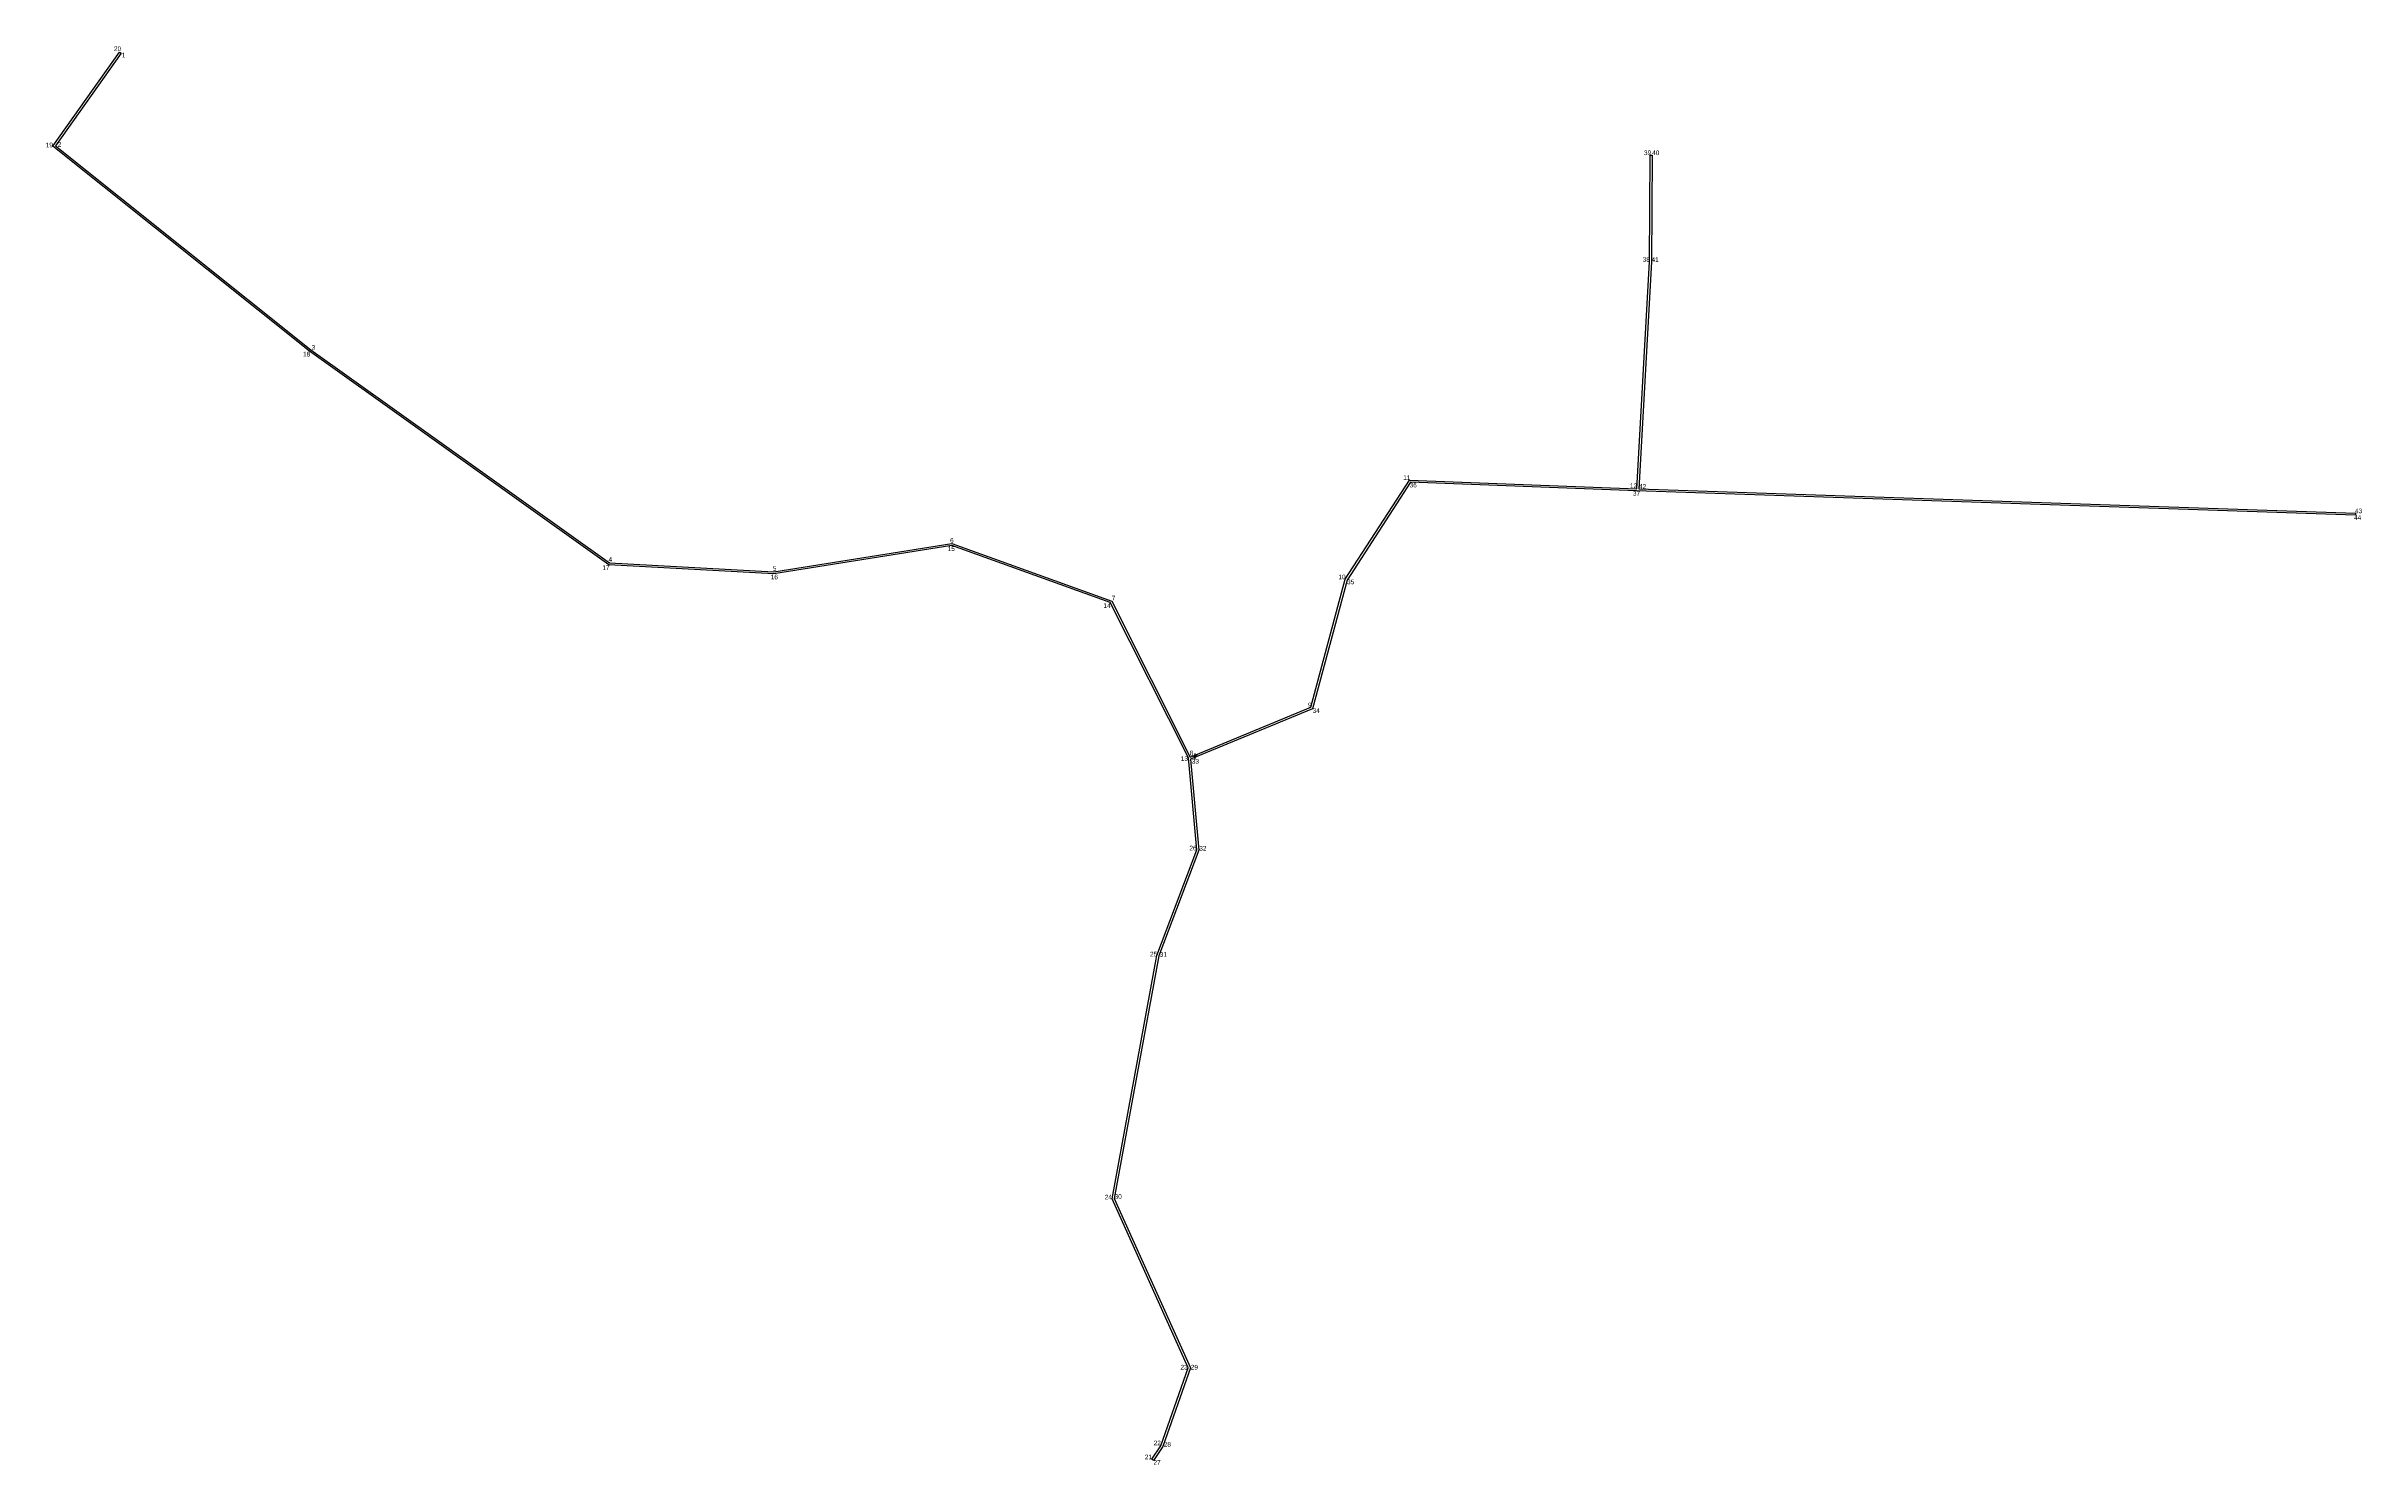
# Model space of a CAD drawing. Extents: x 531066 to 532294, y 1867462 to 1868180.
# Drawn here: x 531066 to 532059, y 1867462 to 1868070 of the extents above; entities that cross this region are included whole.
import ezdxf

# ---------------------------------------------------------------- set-up
doc = ezdxf.new("R2010")
doc.units = 0
for name, color, linetype in [('Level 11', 7, 'Continuous'), ('Level 12', 7, 'Continuous'), ('Level 30', 7, 'Continuous'), ('Level 7', 7, 'Continuous')]:
    doc.layers.add(name, color=color, linetype=linetype)

msp = doc.modelspace()

# ---------------------------------------------------------------- linework, layer by layer
at = {"layer": 'Level 11'}
for p, q in [((531557.88, 1867765.68), (531557.25, 1867765.68)), ((531558.5, 1867766.3), (531557.88, 1867765.68)), ((531557.88, 1867765.68), (531558.5, 1867765.05)), ((531558.5, 1867766.93), (531558.5, 1867766.3)), ((531559.12, 1867765.68), (531558.5, 1867766.3)), ((531558.5, 1867765.05), (531559.12, 1867765.68)), ((531559.75, 1867765.68), (531559.12, 1867765.68)), ((531558.5, 1867765.05), (531558.5, 1867764.43))]:
    msp.add_line(p, q, dxfattribs=at)
msp.add_circle((531558.5, 1867765.68), 0.15, dxfattribs=at)
at = {"layer": 'Level 30'}
for points in [[(531754.28, 1867977.7), (531748.78, 1867880.42), (532055.99, 1867869.92), (532055.99, 1867869.07), (531747.9, 1867879.6), (531650.94, 1867883.18), (531623.78, 1867841.27), (531609.02, 1867786.07), (531556.69, 1867764.47), (531560.22, 1867725.39), (531543.08, 1867680.03), (531523.9, 1867576.05), (531556.63, 1867503.46), (531544.79, 1867469.59), (531540.82, 1867463.69), (531540.11, 1867464.16), (531544.01, 1867469.96), (531555.7, 1867503.43), (531523.05, 1867575.91), (531542.26, 1867680.28), (531559.36, 1867725.51), (531555.79, 1867765.02), (531522.3, 1867831.59), (531454.34, 1867856.14), (531378.12, 1867843.91), (531307.4, 1867847.86), (531179.01, 1867939.37), (531069.04, 1868027.35), (531097.65, 1868067.67), (531098.34, 1868067.18), (531070.19, 1868027.52), (531179.53, 1867940.05), (531307.69, 1867848.69), (531378.08, 1867844.76), (531454.43, 1867857.01), (531522.9, 1867832.28), (531556.57, 1867765.34), (531608.31, 1867786.69), (531622.99, 1867841.62), (531650.49, 1867884.05), (531747.93, 1867880.45), (531753.43, 1867977.73)], [(531753.43, 1867977.73), (531753.71, 1868023.51), (531754.56, 1868023.5), (531754.28, 1867977.7)]]:
    msp.add_lwpolyline(points, dxfattribs=at)
at = {"layer": 'Level 7'}
for p, q in [((531097.65, 1868067.67), (531097.65, 1868067.67)), ((531098.34, 1868067.18), (531098.34, 1868067.18)), ((531069.04, 1868027.35), (531069.04, 1868027.35)), ((531070.19, 1868027.52), (531070.19, 1868027.52)), ((531753.71, 1868023.51), (531753.71, 1868023.51)), ((531754.56, 1868023.5), (531754.56, 1868023.5)), ((531753.43, 1867977.73), (531753.43, 1867977.73)), ((531754.28, 1867977.7), (531754.28, 1867977.7)), ((531179.01, 1867939.37), (531179.01, 1867939.37)), ((531179.53, 1867940.05), (531179.53, 1867940.05)), ((531650.49, 1867884.05), (531650.49, 1867884.05)), ((531650.94, 1867883.18), (531650.94, 1867883.18)), ((531747.9, 1867879.6), (531747.9, 1867879.6)), ((531747.93, 1867880.45), (531747.93, 1867880.45)), ((531748.78, 1867880.42), (531748.78, 1867880.42)), ((532055.99, 1867869.92), (532055.99, 1867869.92)), ((532055.99, 1867869.07), (532055.99, 1867869.07)), ((531454.34, 1867856.14), (531454.34, 1867856.14)), ((531454.43, 1867857.01), (531454.43, 1867857.01)), ((531307.4, 1867847.86), (531307.4, 1867847.86)), ((531307.69, 1867848.69), (531307.69, 1867848.69)), ((531378.08, 1867844.76), (531378.08, 1867844.76)), ((531378.12, 1867843.91), (531378.12, 1867843.91)), ((531622.99, 1867841.62), (531622.99, 1867841.62)), ((531623.78, 1867841.27), (531623.78, 1867841.27)), ((531522.3, 1867831.59), (531522.3, 1867831.59)), ((531522.9, 1867832.28), (531522.9, 1867832.28)), ((531608.31, 1867786.69), (531608.31, 1867786.69)), ((531609.02, 1867786.07), (531609.02, 1867786.07)), ((531555.79, 1867765.02), (531555.79, 1867765.02)), ((531556.57, 1867765.34), (531556.57, 1867765.34)), ((531556.69, 1867764.47), (531556.69, 1867764.47)), ((531559.36, 1867725.51), (531559.36, 1867725.51)), ((531560.22, 1867725.39), (531560.22, 1867725.39)), ((531542.26, 1867680.28), (531542.26, 1867680.28)), ((531543.08, 1867680.03), (531543.08, 1867680.03)), ((531523.05, 1867575.91), (531523.05, 1867575.91)), ((531523.9, 1867576.05), (531523.9, 1867576.05)), ((531555.7, 1867503.43), (531555.7, 1867503.43)), ((531556.63, 1867503.46), (531556.63, 1867503.46)), ((531544.01, 1867469.96), (531544.01, 1867469.96)), ((531544.79, 1867469.59), (531544.79, 1867469.59)), ((531540.11, 1867464.16), (531540.11, 1867464.16)), ((531540.82, 1867463.69), (531540.82, 1867463.69))]:
    msp.add_line(p, q, dxfattribs=at)

# ---------------------------------------------------------------- texts
at = {"layer": 'Level 12'}
for s, p in [('20', (531095.22, 1868068.16)), ('1', (531098.6, 1868065.44)), ('19', (531066, 1868026.85)), ('2', (531071.12, 1868027.05)), ('39', (531751.06, 1868023.51)), ('40', (531754.56, 1868023.5)), ('38', (531750.5, 1867977.73)), ('41', (531754.28, 1867977.7)), ('18', (531176.24, 1867937.15)), ('3', (531179.91, 1867940.05)), ('11', (531647.88, 1867884.19)), ('36', (531650.59, 1867881)), ('12', (531745.03, 1867880.71)), ('37', (531746.29, 1867877.4)), ('42', (531748.95, 1867880.42)), ('44', (532055.43, 1867867.06)), ('43', (532055.84, 1867869.92)), ('15', (531452.57, 1867853.72)), ('6', (531453.62, 1867857.32)), ('17', (531304.56, 1867845.57)), ('4', (531307.23, 1867849.18)), ('5', (531377.64, 1867845.18)), ('16', (531376.74, 1867841.59)), ('10', (531620.06, 1867841.62)), ('35', (531623.78, 1867839.46)), ('14', (531519.39, 1867829.34)), ('7', (531522.9, 1867832.5)), ('9', (531607.06, 1867786.69)), ('34', (531609.02, 1867784.3)), ('13', (531552.52, 1867763.68)), ('8', (531556.27, 1867766.09)), ('33', (531557.23, 1867762.51)), ('26', (531556.2, 1867725.32)), ('32', (531560.44, 1867725.21)), ('25', (531539.32, 1867679.84)), ('31', (531543.5, 1867679.67)), ('24', (531519.9, 1867575.62)), ('30', (531524.14, 1867575.9)), ('23', (531552.38, 1867502.67)), ('29', (531556.78, 1867502.67)), ('22', (531540.9, 1867470.16)), ('28', (531545.21, 1867469.59)), ('21', (531537.09, 1867464.16)), ('27', (531540.82, 1867461.84))]:
    msp.add_text(s, height=2, dxfattribs=at).set_placement(p)

doc.saveas('drawing.dxf')
